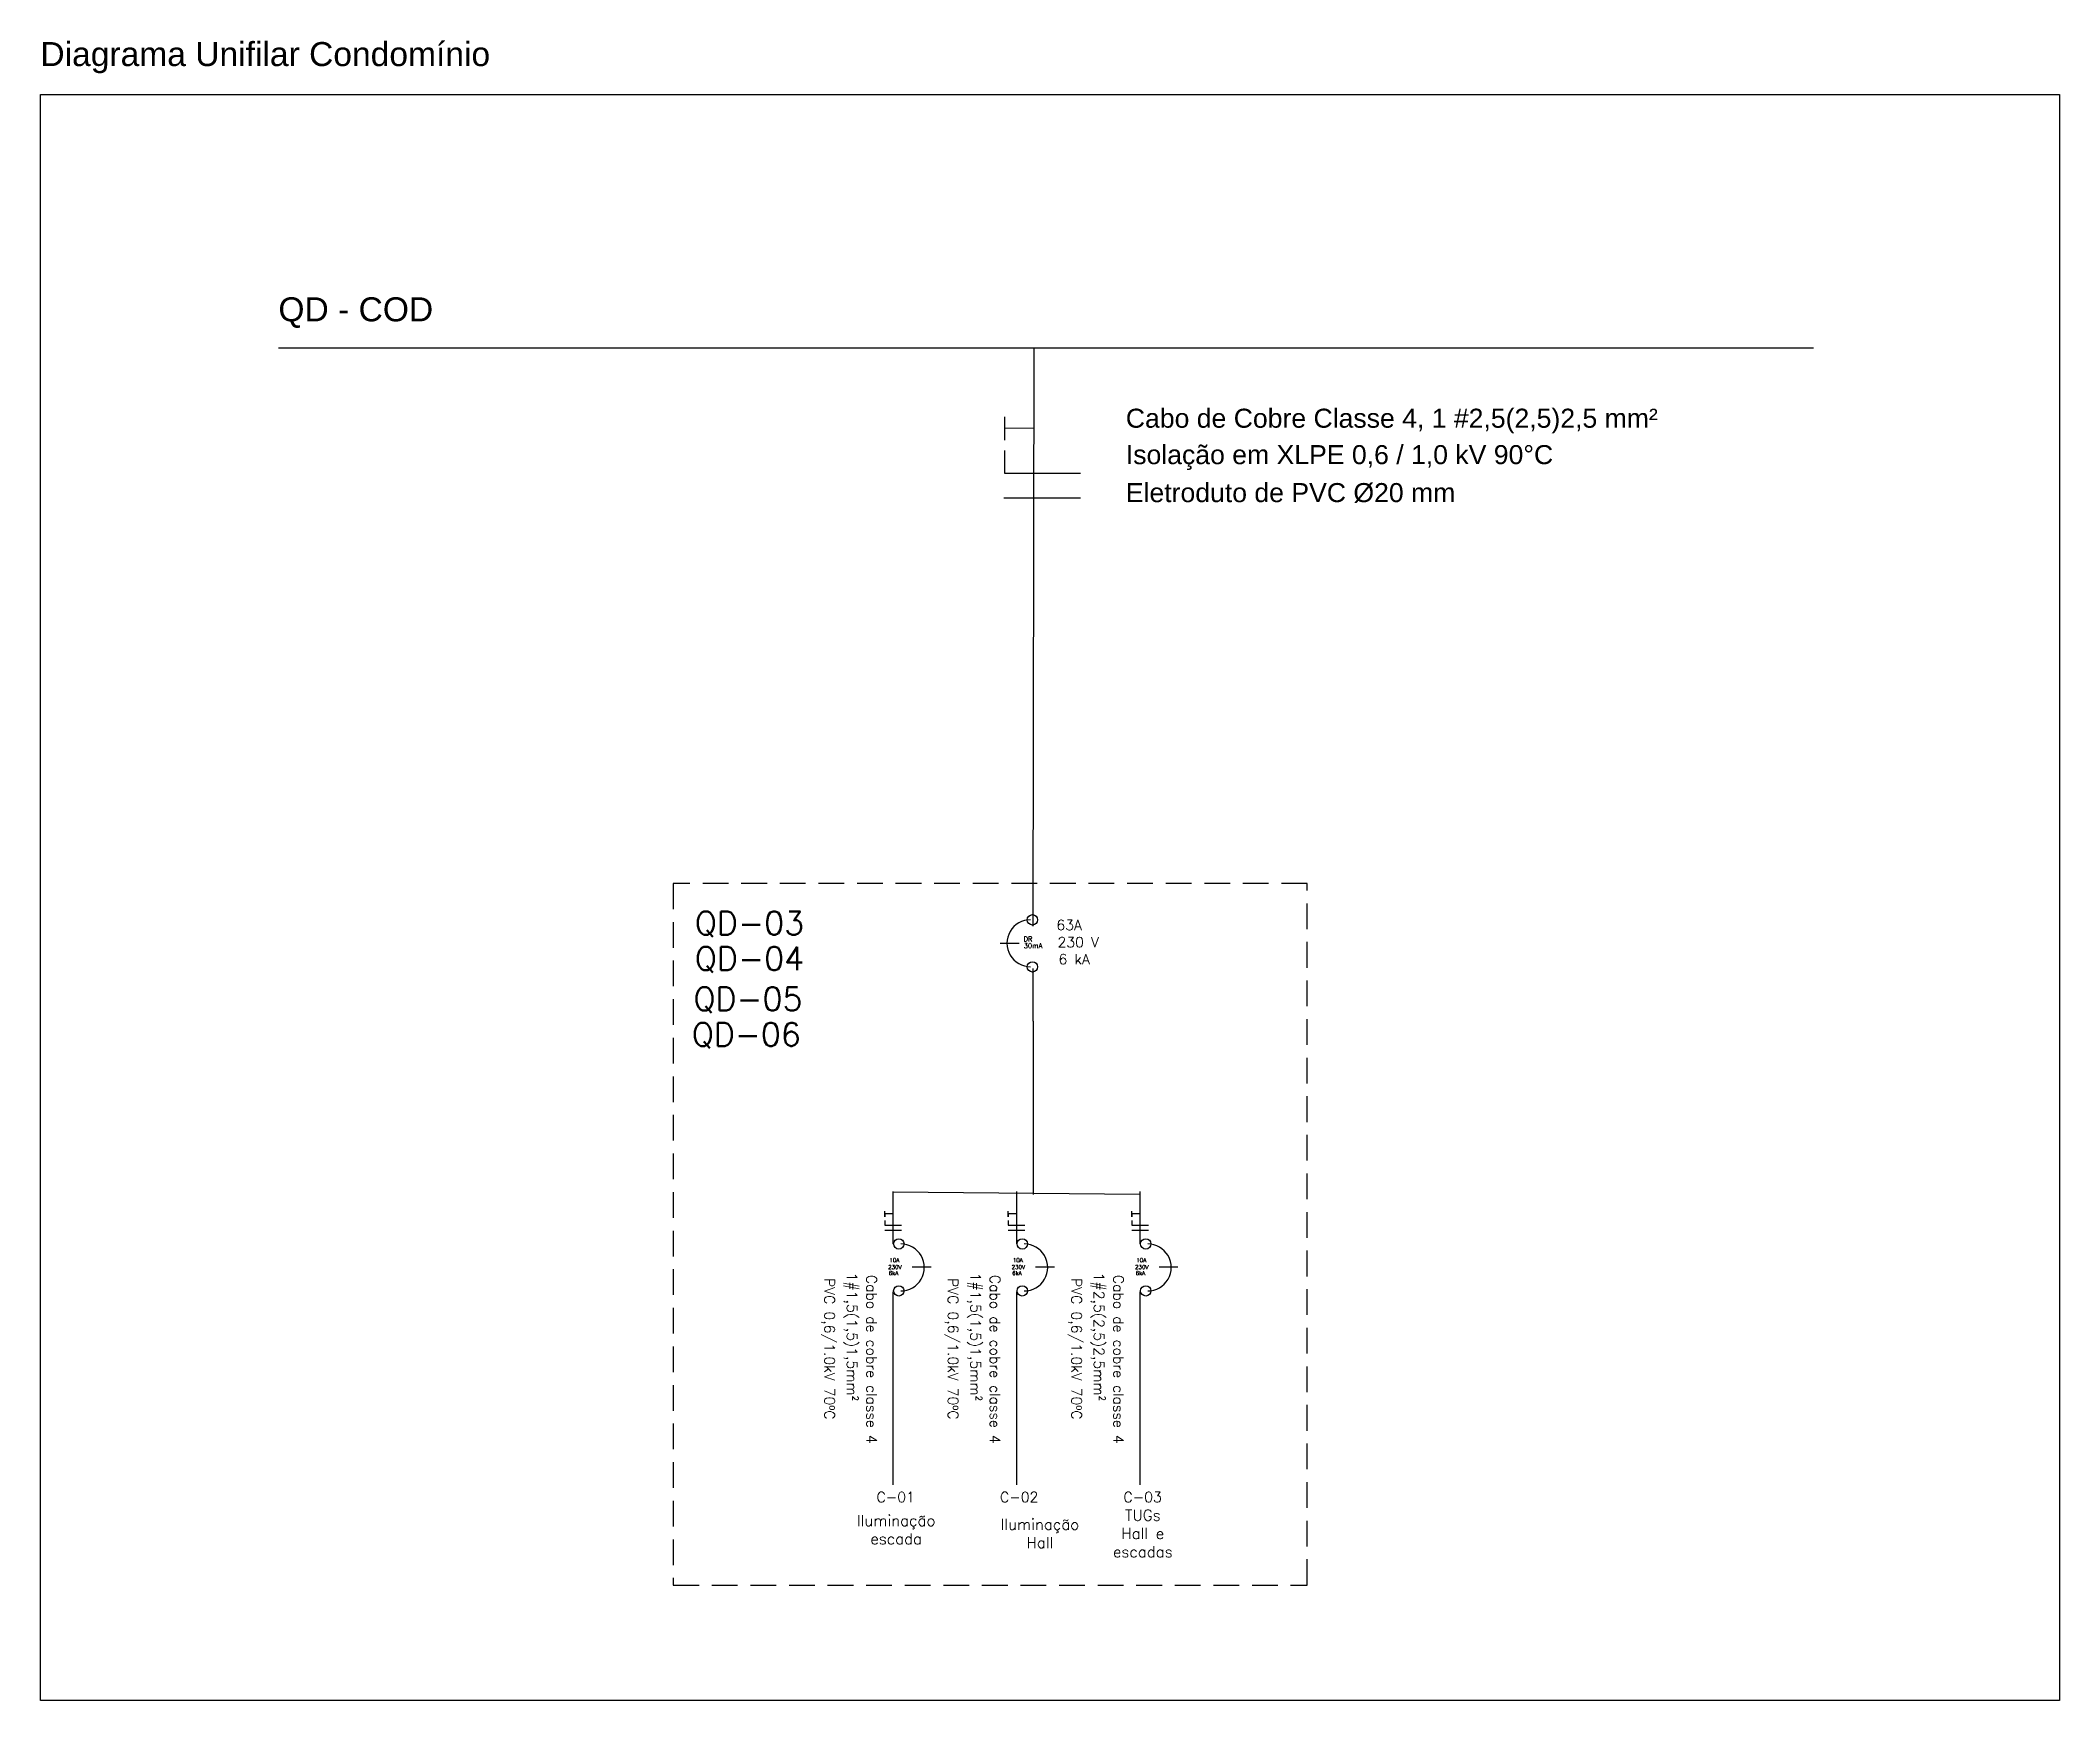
# Model space of a CAD drawing. Header units: millimetres. Extents: x 2991 to 3503, y 2795 to 2987.
# Drawn here: x 3107.65 to 3127.27, y 2846.82 to 2862.96 of the extents above; entities that cross this region are included whole.
import ezdxf

# ---------------------------------------------------------------- set-up
doc = ezdxf.new("R2010")
doc.units = ezdxf.units.MM
doc.linetypes.add('HIDDEN', pattern=[0.375, 0.25, -0.125])
for name, color, linetype in [('ESCO_37_TOMADAS', 3, 'Continuous'), ('ESCO_50_ELET_ILUMINAÇÃO_TOMADAS', 1, 'Continuous'), ('Pranchas', 3, 'Continuous'), ('PTF', 1, 'Continuous')]:
    doc.layers.add(name, color=color, linetype=linetype)
doc.styles.add('romans', font='romans')
doc.styles.get("Standard").update_dxf_attribs({"font": ''})
doc.styles.get('Standard').set_extended_font_data('Arial')

msp = doc.modelspace()

# ---------------------------------------------------------------- texts
at = {"color": 7, "style": 'romans'}
for s, height, p in [('QD-03', 0.2273, (3114.01, 2854.268)), ('63A', 0.1, (3117.523, 2854.313)), ('DR', 0.0477, (3117.204, 2854.204)), ('30mA', 0.0477, (3117.206, 2854.138)), ('230 V', 0.1, (3117.534, 2854.146)), ('QD-04', 0.2273, (3114.01, 2853.923)), ('6 kA', 0.1, (3117.544, 2853.981)), ('QD-05', 0.2273, (3113.995, 2853.532)), ('QD-06', 0.2273, (3113.979, 2853.186)), ('230V', 0.0391, (3115.888, 2851.019)), ('10A', 0.0391, (3115.9, 2851.086)), ('230V', 0.0391, (3117.088, 2851.019)), ('10A', 0.0391, (3117.1, 2851.086)), ('230V', 0.0391, (3118.288, 2851.019)), ('10A', 0.0391, (3118.3, 2851.086)), ('6kA', 0.0391, (3115.894, 2850.96)), ('6kA', 0.0391, (3117.094, 2850.96)), ('6kA', 0.0391, (3118.294, 2850.96)), ('C-01', 0.1, (3115.775, 2848.753)), ('C-02', 0.1, (3116.975, 2848.753)), ('C-03', 0.1, (3118.175, 2848.753))]:
    msp.add_text(s, height=height, dxfattribs=at).set_placement(p)
for s, p in [('PVC 0,6/1.0kV 70ºC', (3115.269, 2850.933)), ('1#1,5(1,5)1,5mm²', (3115.488, 2850.984)), ('Cabo de cobre classe 4', (3115.677, 2850.963)), ('PVC 0,6/1.0kV 70ºC', (3116.469, 2850.933)), ('1#1,5(1,5)1,5mm²', (3116.688, 2850.984)), ('Cabo de cobre classe 4', (3116.877, 2850.963)), ('PVC 0,6/1.0kV 70ºC', (3117.669, 2850.933)), ('1#2,5(2,5)2,5mm²', (3117.888, 2850.984)), ('Cabo de cobre classe 4', (3118.077, 2850.963))]:
    msp.add_text(s, height=0.1, rotation=270, dxfattribs=at).set_placement(p)
at = {"color": 7, "char_height": 0.10663, "attachment_point": 5, "style": 'romans'}
for s, insert in [('TUGs Hall e escadas', (3118.363, 2848.449)), ('Iluminação \\Pescada', (3115.966, 2848.486)), ('Iluminação Hall', (3117.363, 2848.449))]:
    msp.add_mtext_dynamic_manual_height_columns(s, width=0.68945, gutter_width=0.533, heights=[0], dxfattribs=dict(at, insert=insert))
at = {"layer": 'ESCO_37_TOMADAS'}
msp.add_text('QD - COD', height=0.2336, dxfattribs=at).set_placement((3109.962, 2860.23))
at = {"layer": 'ESCO_50_ELET_ILUMINAÇÃO_TOMADAS'}
msp.add_text('Diagrama Unifilar Condomínio ', height=0.23361, dxfattribs=at).set_placement((3107.649, 2862.711))
at = {"layer": 'PTF', "char_height": 0.18497, "attachment_point": 1}
for s, width, insert in [('Cabo de Cobre Classe 4, 1 #2,5(2,5)2,5 mm²', 5.52358, (3118.198, 2859.381)), ('\\A1;Isolação em XLPE 0,6 / 1,0 kV 90°C', 4.8531, (3118.198, 2859.027)), ('\\A1;Eletroduto de PVC %%C20 mm ', 4.8531, (3118.198, 2858.658))]:
    msp.add_mtext_dynamic_manual_height_columns(s, width=width, gutter_width=0.925, heights=[0], dxfattribs=dict(at, insert=insert))

# ---------------------------------------------------------------- linework, layer by layer
at = {"color": 7, "linetype": 'HIDDEN'}
for p, q in [((3119.961, 2854.767), (3113.8, 2854.767)), ((3113.8, 2854.767), (3113.8, 2847.948)), ((3119.961, 2847.948), (3119.961, 2854.767)), ((3113.8, 2847.948), (3119.961, 2847.948))]:
    msp.add_line(p, q, dxfattribs=at)
at = {"color": 6}
for p, q in [((3116.977, 2854.185), (3117.161, 2854.185)), ((3117.298, 2853.429), (3117.298, 2853.939)), ((3115.935, 2851.773), (3115.935, 2851.263)), ((3118.335, 2851.743), (3115.935, 2851.766)), ((3117.135, 2851.773), (3117.135, 2851.263)), ((3118.335, 2851.773), (3118.335, 2851.263)), ((3116.305, 2851.038), (3116.121, 2851.038)), ((3117.505, 2851.038), (3117.321, 2851.038)), ((3118.705, 2851.038), (3118.521, 2851.038)), ((3115.935, 2850.799), (3115.935, 2848.923)), ((3117.135, 2850.799), (3117.135, 2848.923)), ((3118.335, 2850.799), (3118.335, 2848.923))]:
    msp.add_line(p, q, dxfattribs=at)
at = {"color": 7}
for centre in [(3117.29, 2854.413), (3117.29, 2853.956), (3115.992, 2851.263), (3117.192, 2851.263), (3118.392, 2851.263), (3115.992, 2850.807), (3117.192, 2850.807), (3118.392, 2850.807)]:
    msp.add_circle(centre, 0.0505, dxfattribs=at)
at = {"color": 4}
for centre, start, end in [((3117.271, 2854.185), 89.8656, 270.134), ((3116.011, 2851.035), 269.8656, 90.134), ((3117.211, 2851.035), 269.8656, 90.134), ((3118.411, 2851.035), 269.8656, 90.134)]:
    msp.add_arc(centre, 0.228, start, end, dxfattribs=at)
at = {"layer": 'ESCO_37_TOMADAS'}
for p, q in [((3109.962, 2859.974), (3124.88, 2859.974)), ((3117.296, 2854.351), (3117.307, 2859.974)), ((3117.02, 2859.303), (3117.02, 2859.194)), ((3117.02, 2859.194), (3117.3, 2859.193)), ((3117.019, 2858.974), (3117.019, 2858.756)), ((3117.019, 2858.756), (3117.756, 2858.756)), ((3117.014, 2858.515), (3117.756, 2858.515)), ((3117.298, 2853.429), (3117.298, 2851.743)), ((3115.855, 2851.526), (3115.855, 2851.583)), ((3115.935, 2851.555), (3115.855, 2851.555)), ((3115.855, 2851.555), (3115.855, 2851.526)), ((3115.855, 2851.491), (3115.855, 2851.446)), ((3115.855, 2851.446), (3116.018, 2851.446)), ((3117.055, 2851.526), (3117.055, 2851.583)), ((3117.135, 2851.555), (3117.055, 2851.555)), ((3117.055, 2851.555), (3117.055, 2851.526)), ((3117.055, 2851.491), (3117.055, 2851.446)), ((3117.055, 2851.446), (3117.218, 2851.446)), ((3118.255, 2851.526), (3118.255, 2851.583)), ((3118.335, 2851.555), (3118.255, 2851.555)), ((3118.255, 2851.555), (3118.255, 2851.526)), ((3118.255, 2851.491), (3118.255, 2851.446)), ((3118.255, 2851.446), (3118.418, 2851.446)), ((3115.855, 2851.396), (3116.018, 2851.396)), ((3117.055, 2851.396), (3117.218, 2851.396)), ((3118.255, 2851.396), (3118.418, 2851.396))]:
    msp.add_line(p, q, dxfattribs=at)
at = {"layer": 'Pranchas'}
msp.add_line((3117.02, 2859.303), (3117.02, 2859.076), dxfattribs=at)
at = {"layer": 'PTF'}
msp.add_lwpolyline([(3107.649, 2862.435), (3127.273, 2862.435), (3127.273, 2846.825), (3107.649, 2846.825)], close=True, dxfattribs=at)

msp.set_redraw_order([(e.dxf.handle, doc.entitydb.next_handle()) for e in msp.query("TEXT MTEXT ATTDEF DIMENSION ARC_DIMENSION")])  # texts and dimensions are drawn at this point

doc.saveas('drawing.dxf')
